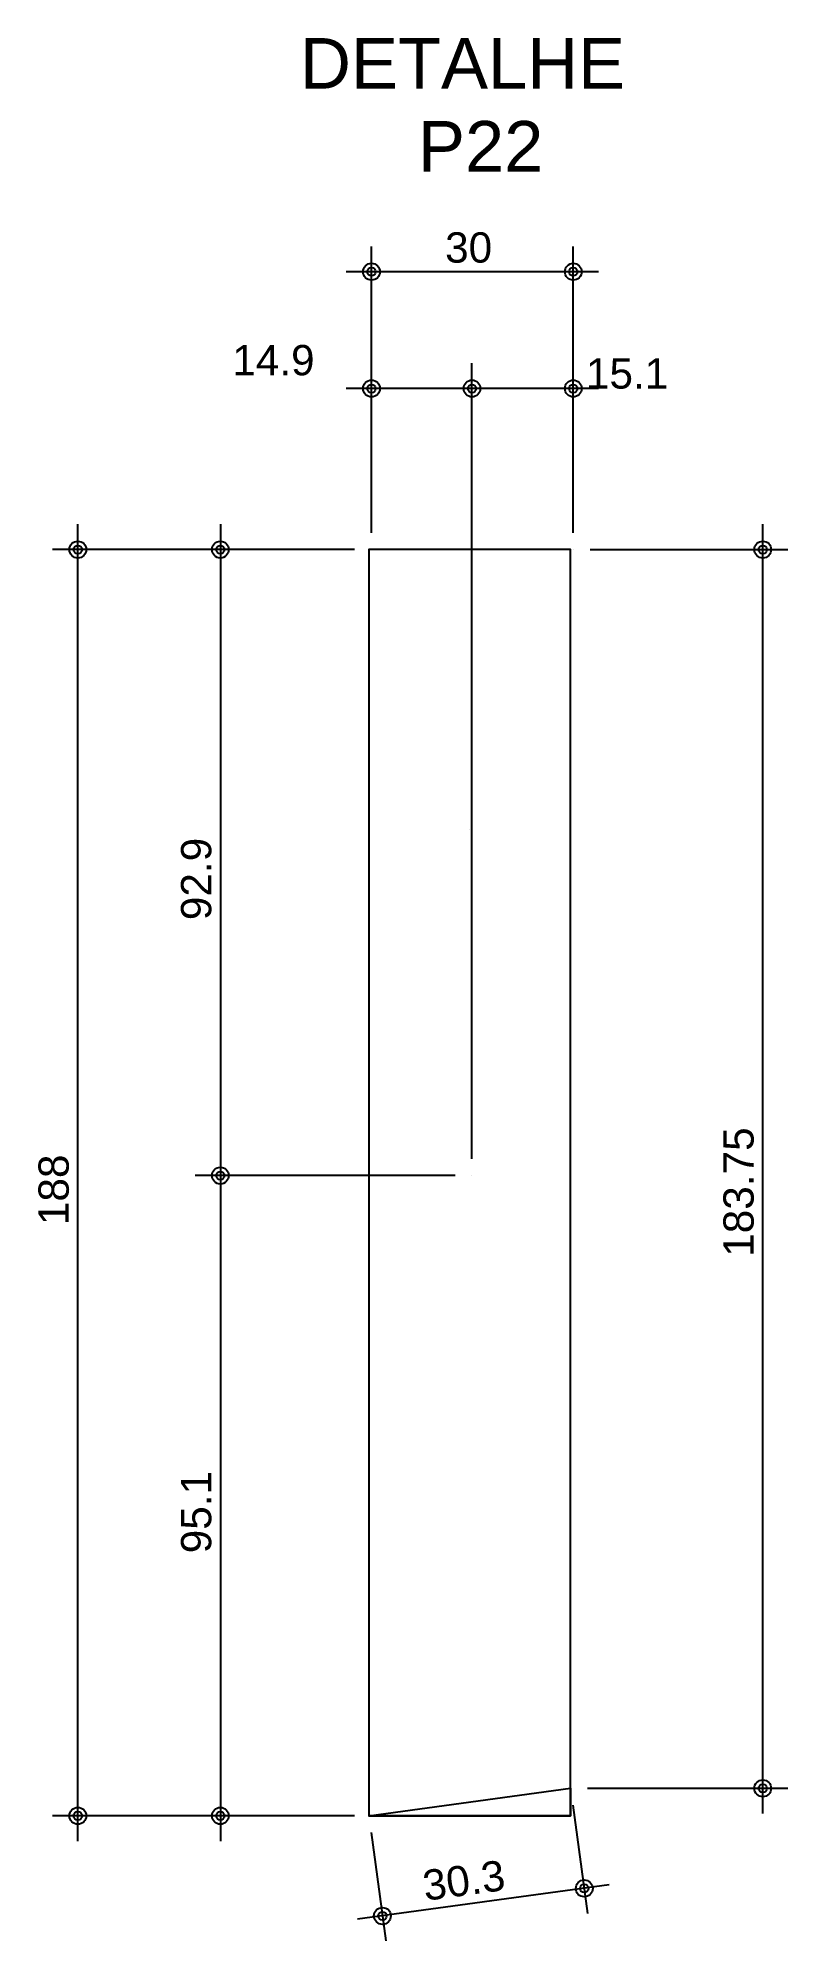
# Model space of a CAD drawing. Header units: millimetres. Extents: x 11071 to 20686, y 1651 to 7234.
# Drawn here: x 17719 to 18054, y 4424 to 5271 of the extents above; entities that cross this region are included whole.
import ezdxf

# ---------------------------------------------------------------- set-up
doc = ezdxf.new("R2010")
doc.units = ezdxf.units.MM
for name, color, linetype in [('242', 3, 'Continuous'), ('26', 1, 'Continuous'), ('3', 2, 'Continuous'), ('30', 15, 'Continuous'), ('4', 1, 'Continuous'), ('9', 3, 'Continuous')]:
    doc.layers.add(name, color=color, linetype=linetype)
doc.styles.get("Standard").update_dxf_attribs({"font": 'arial.ttf'})

msp = doc.modelspace()

# ---------------------------------------------------------------- texts
at = {"layer": '26', "linetype": 'Continuous'}
for s, p in [('30', (17900.87, 5171.37)), ('14.9', (17805.98, 5121.19)), ('15.1', (17963.66, 5115.27))]:
    msp.add_text(s, height=13.5, dxfattribs=at).set_placement(p)
for s, rotation, p in [('92.9', 90, (17796.61, 4878.5)), ('183.75', 90, (18038.44, 4728.54)), ('188', 90, (17733.06, 4742.66)), ('95.1', 90, (17796.61, 4596.5)), ('30.3', 7.75521, (17891.94, 4441.67))]:
    msp.add_text(s, height=13.5, rotation=rotation, dxfattribs=at).set_placement(p)
at = {"layer": '9'}
for s, p in [('DETALHE', (17836.18, 5248.89)), ('P22', (17888.76, 5211.94))]:
    msp.add_text(s, height=22.5, dxfattribs=at).set_placement(p)

# ---------------------------------------------------------------- linework, layer by layer
at = {"layer": '242'}
msp.add_line((17911.76, 4919.09), (17911.76, 4919.09), dxfattribs=at)
at = {"layer": '26', "linetype": 'Continuous'}
for p, q in [((17868.02, 5051.06), (17868.02, 5178.57)), ((17958.02, 5051.06), (17958.02, 5178.57)), ((17969.27, 5167.32), (17856.77, 5167.32)), ((17868.02, 5051.06), (17868.02, 5126.53)), ((17912.85, 4772.23), (17912.85, 5126.53)), ((17912.85, 4772.23), (17912.85, 5126.53)), ((17958.02, 5051.06), (17958.02, 5126.53)), ((17924.1, 5115.28), (17856.77, 5115.28)), ((17969.27, 5115.28), (17901.6, 5115.28)), ((17737.11, 4468.31), (17737.11, 5054.81)), ((17800.66, 5054.81), (17800.66, 4753.48)), ((18042.49, 4480.57), (18042.49, 5054.81)), ((17860.52, 5043.56), (17725.86, 5043.56)), ((17860.52, 5043.56), (17789.41, 5043.56)), ((17868.02, 5043.56), (17868.02, 5043.56)), ((17868.02, 5043.56), (17868.02, 5043.56)), ((17868.02, 5043.56), (17868.02, 5043.56)), ((17868.02, 5043.56), (17868.02, 5043.56)), ((17958.02, 5043.56), (17958.02, 5043.56)), ((17958.02, 5043.56), (17958.02, 5043.56)), ((17958.02, 5043.56), (17958.02, 5043.56)), ((17965.52, 5043.56), (18053.74, 5043.56)), ((17800.66, 4775.98), (17800.66, 4468.31)), ((17905.35, 4764.73), (17789.41, 4764.73)), ((17905.35, 4764.73), (17789.41, 4764.73)), ((17912.85, 4764.73), (17912.85, 4764.73)), ((17912.85, 4764.73), (17912.85, 4764.73)), ((17912.85, 4764.73), (17912.85, 4764.73)), ((17912.85, 4764.73), (17912.85, 4764.73)), ((17956.84, 4491.82), (17956.84, 4491.82)), ((17956.84, 4491.82), (17956.84, 4491.82)), ((17957.85, 4484.38), (17964.42, 4436.1)), ((17964.34, 4491.82), (18053.74, 4491.82)), ((17860.52, 4479.56), (17725.86, 4479.56)), ((17860.52, 4479.56), (17789.41, 4479.56)), ((17866.84, 4479.56), (17866.84, 4479.56)), ((17868.02, 4479.56), (17868.02, 4479.56)), ((17868.02, 4479.56), (17868.02, 4479.56)), ((17867.85, 4472.13), (17874.42, 4423.84)), ((17974.05, 4448.77), (17861.76, 4433.47))]:
    msp.add_line(p, q, dxfattribs=at)
for centre, radius in [((17868.02, 5167.32), 3.75), ((17958.02, 5167.32), 3.75), ((17868.02, 5167.32), 1.87), ((17958.02, 5167.32), 1.87), ((17868.02, 5115.28), 3.75), ((17868.02, 5115.28), 1.87), ((17912.85, 5115.28), 3.75), ((17912.85, 5115.28), 3.75), ((17912.85, 5115.28), 1.87), ((17912.85, 5115.28), 1.87), ((17958.02, 5115.28), 3.75), ((17958.02, 5115.28), 1.87), ((17737.11, 5043.56), 3.75), ((17737.11, 5043.56), 1.87), ((17800.66, 5043.56), 3.75), ((17800.66, 5043.56), 1.87), ((18042.49, 5043.56), 3.75), ((18042.49, 5043.56), 1.87), ((17800.66, 4764.73), 3.75), ((17800.66, 4764.73), 3.75), ((17800.66, 4764.73), 1.87), ((17800.66, 4764.73), 1.87), ((18042.49, 4491.82), 3.75), ((18042.49, 4491.82), 1.87), ((17737.11, 4479.56), 3.75), ((17737.11, 4479.56), 1.87), ((17800.66, 4479.56), 3.75), ((17800.66, 4479.56), 1.87), ((17962.91, 4447.25), 3.75), ((17962.91, 4447.25), 1.87), ((17872.91, 4434.99), 3.75), ((17872.91, 4434.99), 1.87)]:
    msp.add_circle(centre, radius, dxfattribs=at)
at = {"layer": '3'}
msp.add_lwpolyline([(17866.84, 4479.56), (17956.84, 4491.82), (17956.84, 5043.56), (17866.84, 5043.56), (17866.84, 4479.56)], dxfattribs=at)
at = {"layer": '30'}
msp.add_lwpolyline([(17956.84, 4491.82), (17956.84, 4479.56), (17866.84, 4479.56), (17956.84, 4491.82)], dxfattribs=at)
at = {"layer": '4'}
for p, q in [((17956.84, 4479.56), (17956.84, 4491.82)), ((17866.84, 4479.56), (17956.84, 4479.56))]:
    msp.add_line(p, q, dxfattribs=at)

msp.set_redraw_order([(e.dxf.handle, doc.entitydb.next_handle()) for e in msp.query("TEXT MTEXT ATTDEF DIMENSION ARC_DIMENSION")])  # texts and dimensions are drawn at this point

doc.saveas('drawing.dxf')
